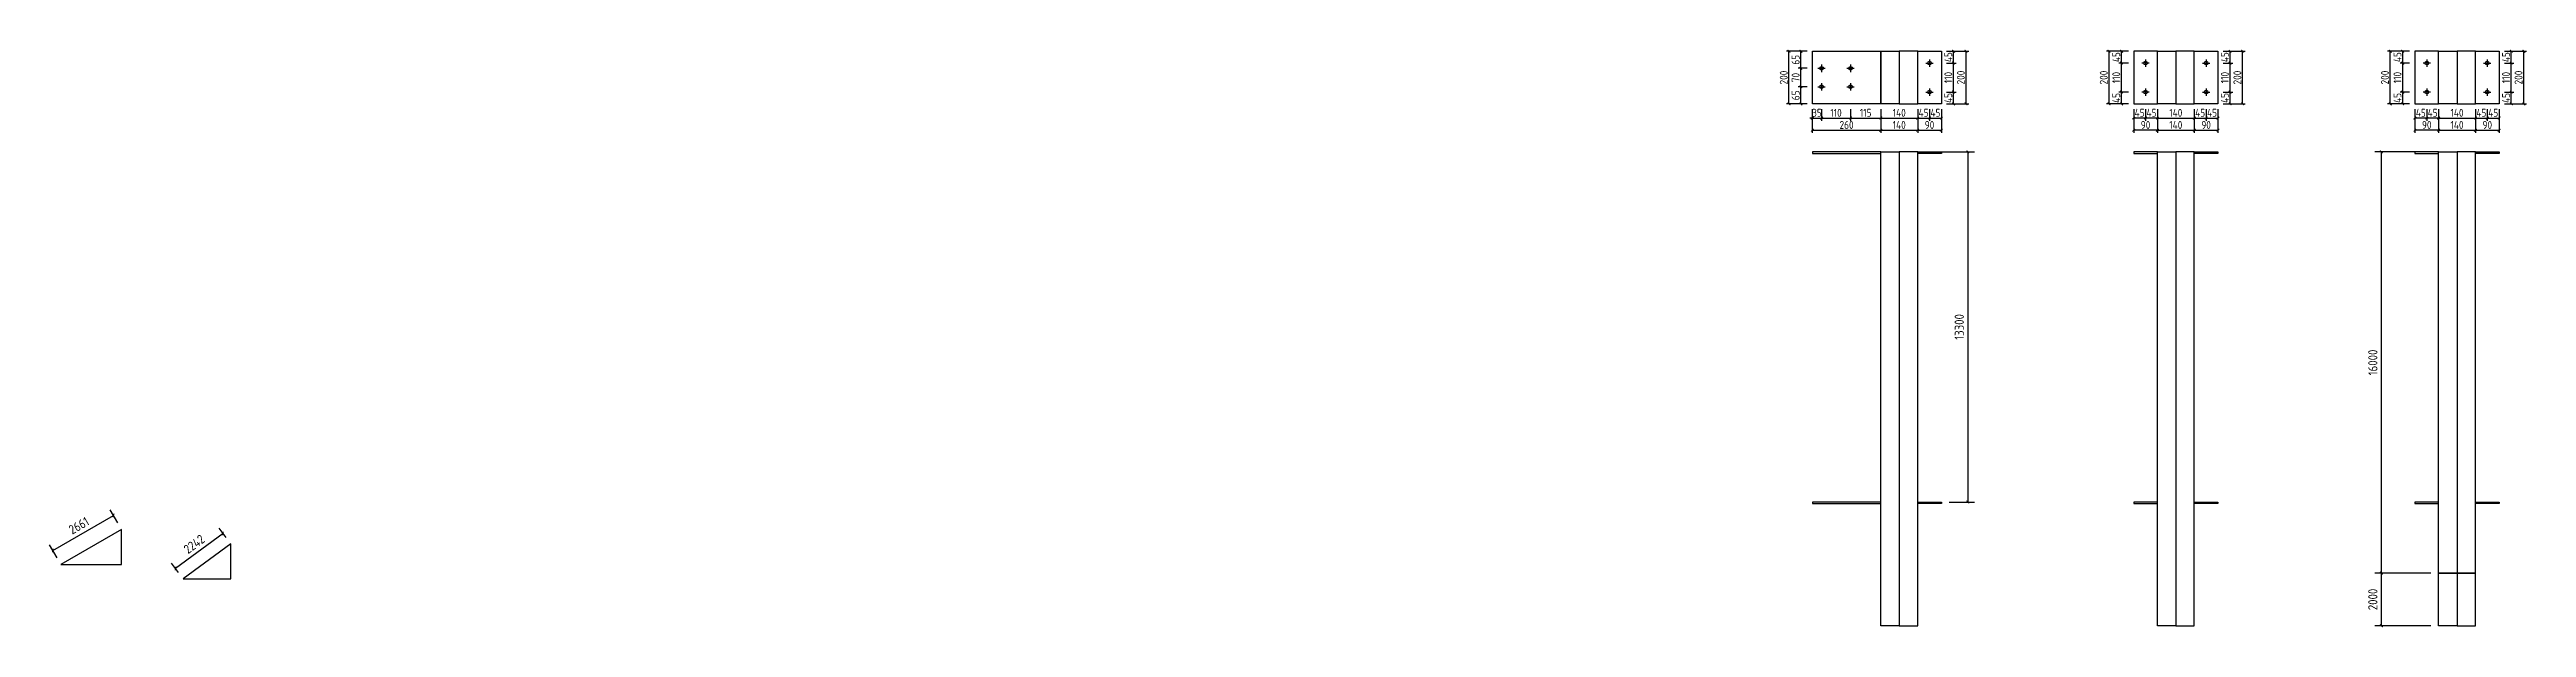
# Model space of a CAD drawing. Extents: x -196983 to 471790, y -783661 to 190401.
# Drawn here: x 14297 to 108354, y -65539 to -43590 of the extents above; entities that cross this region are included whole.
import ezdxf

# ---------------------------------------------------------------- set-up
doc = ezdxf.new("R2010")
doc.units = 0
doc.header["$LTSCALE"] = 1000
doc.header["$MEASUREMENT"] = 0
doc.layers.add('_TCH_MASK', color=7, linetype='Continuous')
doc.styles.get("Standard").update_dxf_attribs({"font": 'gbenor.shx', "bigfont": 'gbcbig.shx'})
doc.dimstyles.get("Standard").update_dxf_attribs({"dimscale": 100, "dimtxt": 3.5, "dimasz": 1, "dimexe": 2.5, "dimexo": 3, "dimgap": 1.5, "dimtad": 1, "dimdec": 0, "dimzin": 0, "dimdsep": 46, "dimtxsty": 'Standard', "dimblk": 'ARCHTICK', "dimcen": 0.09, "dimadec": 0, "dimazin": 0, "dimtfac": 1, "dimtdec": 0, "dimtix": 1, "dimtmove": 2, "dimatfit": 3, "dimfxl": 1, "dimtolj": 1, "dimtzin": 0, "dimarcsym": 0})

msp = doc.modelspace()

# ---------------------------------------------------------------- blocks, each defined once
blk = doc.blocks.new('_ArchTick')
at = {"color": 0, "linetype": 'ByBlock', "const_width": 0.4}
blk.add_lwpolyline([(-0.5, -0.5), (0.5, 0.5)], dxfattribs=at)
blk = doc.blocks.new('*D116')
at = {"layer": '_TCH_MASK', "color": 0, "lineweight": -2}
for p, q in [((81236, -45854), (81236, -46292)), ((81586, -45854), (81586, -46292)), ((81236, -46192), (81136, -46192)), ((81236, -46192), (81586, -46192)), ((81586, -46192), (81686, -46192))]:
    blk.add_line(p, q, dxfattribs=at)
at = {"layer": 'Defpoints', "color": 0}
for p in [(81236, -45654), (81586, -45654), (81586, -46192)]:
    blk.add_point(p, dxfattribs=at)
at = {"layer": '_TCH_MASK', "color": 0, "lineweight": -2, "xscale": 100, "yscale": 100, "zscale": 100}
blk.add_blockref('_ArchTick', (81236, -46192), dxfattribs=at)
at = {"layer": '_TCH_MASK', "color": 0, "lineweight": -2, "xscale": 100, "yscale": 100, "zscale": 100, "rotation": 180}
blk.add_blockref('_ArchTick', (81586, -46192), dxfattribs=at)
at = {"layer": '_TCH_MASK', "color": 0, "lineweight": 15, "insert": (81411, -45992), "char_height": 300, "attachment_point": 5}
blk.add_mtext('\\A1;35', dxfattribs=at)
blk = doc.blocks.new('*D117')
at = {"layer": '_TCH_MASK', "color": 0, "lineweight": -2}
for p, q in [((81586, -45854), (81586, -46292)), ((82686, -45854), (82686, -46292)), ((81586, -46192), (82686, -46192))]:
    blk.add_line(p, q, dxfattribs=at)
at = {"layer": 'Defpoints', "color": 0}
for p in [(81586, -45654), (82686, -45654), (82686, -46192)]:
    blk.add_point(p, dxfattribs=at)
at = {"layer": '_TCH_MASK', "color": 0, "lineweight": -2, "xscale": 100, "yscale": 100, "zscale": 100, "rotation": 180}
blk.add_blockref('_ArchTick', (81586, -46192), dxfattribs=at)
at = {"layer": '_TCH_MASK', "color": 0, "lineweight": -2, "xscale": 100, "yscale": 100, "zscale": 100}
blk.add_blockref('_ArchTick', (82686, -46192), dxfattribs=at)
at = {"layer": '_TCH_MASK', "color": 0, "lineweight": 15, "insert": (82136, -45992), "char_height": 300, "attachment_point": 5}
blk.add_mtext('\\A1;110', dxfattribs=at)
blk = doc.blocks.new('*D118')
at = {"layer": '_TCH_MASK', "color": 0, "lineweight": -2}
for p, q in [((82686, -45854), (82686, -46292)), ((83836, -45854), (83836, -46292)), ((82686, -46192), (83836, -46192))]:
    blk.add_line(p, q, dxfattribs=at)
at = {"layer": 'Defpoints', "color": 0}
for p in [(82686, -45654), (83836, -45654), (83836, -46192)]:
    blk.add_point(p, dxfattribs=at)
at = {"layer": '_TCH_MASK', "color": 0, "lineweight": -2, "xscale": 100, "yscale": 100, "zscale": 100, "rotation": 180}
blk.add_blockref('_ArchTick', (82686, -46192), dxfattribs=at)
at = {"layer": '_TCH_MASK', "color": 0, "lineweight": -2, "xscale": 100, "yscale": 100, "zscale": 100}
blk.add_blockref('_ArchTick', (83836, -46192), dxfattribs=at)
at = {"layer": '_TCH_MASK', "color": 0, "lineweight": 15, "insert": (83261, -45992), "char_height": 300, "attachment_point": 5}
blk.add_mtext('\\A1;115', dxfattribs=at)
blk = doc.blocks.new('*D119')
at = {"layer": '_TCH_MASK', "color": 0, "lineweight": -2}
for p, q in [((83836, -45854), (83836, -46292)), ((85236, -45854), (85236, -46292)), ((83836, -46192), (85236, -46192))]:
    blk.add_line(p, q, dxfattribs=at)
at = {"layer": 'Defpoints', "color": 0}
for p in [(83836, -45654), (85236, -45654), (85236, -46192)]:
    blk.add_point(p, dxfattribs=at)
at = {"layer": '_TCH_MASK', "color": 0, "lineweight": -2, "xscale": 100, "yscale": 100, "zscale": 100, "rotation": 180}
blk.add_blockref('_ArchTick', (83836, -46192), dxfattribs=at)
at = {"layer": '_TCH_MASK', "color": 0, "lineweight": -2, "xscale": 100, "yscale": 100, "zscale": 100}
blk.add_blockref('_ArchTick', (85236, -46192), dxfattribs=at)
at = {"layer": '_TCH_MASK', "color": 0, "lineweight": 15, "insert": (84536, -45992), "char_height": 300, "attachment_point": 5}
blk.add_mtext('\\A1;140', dxfattribs=at)
blk = doc.blocks.new('*D120')
at = {"layer": '_TCH_MASK', "color": 0, "lineweight": -2}
for p, q in [((85236, -45854), (85236, -46292)), ((85686, -45854), (85686, -46292)), ((85236, -46192), (85686, -46192))]:
    blk.add_line(p, q, dxfattribs=at)
at = {"layer": 'Defpoints', "color": 0}
for p in [(85236, -45654), (85686, -45654), (85686, -46192)]:
    blk.add_point(p, dxfattribs=at)
at = {"layer": '_TCH_MASK', "color": 0, "lineweight": -2, "xscale": 100, "yscale": 100, "zscale": 100, "rotation": 180}
blk.add_blockref('_ArchTick', (85236, -46192), dxfattribs=at)
at = {"layer": '_TCH_MASK', "color": 0, "lineweight": -2, "xscale": 100, "yscale": 100, "zscale": 100}
blk.add_blockref('_ArchTick', (85686, -46192), dxfattribs=at)
at = {"layer": '_TCH_MASK', "color": 0, "lineweight": 15, "insert": (85461, -45992), "char_height": 300, "attachment_point": 5}
blk.add_mtext('\\A1;45', dxfattribs=at)
blk = doc.blocks.new('*D121')
at = {"layer": '_TCH_MASK', "color": 0, "lineweight": -2}
for p, q in [((85686, -45854), (85686, -46292)), ((86136, -45854), (86136, -46292)), ((85686, -46192), (86136, -46192))]:
    blk.add_line(p, q, dxfattribs=at)
at = {"layer": 'Defpoints', "color": 0}
for p in [(85686, -45654), (86136, -45654), (86136, -46192)]:
    blk.add_point(p, dxfattribs=at)
at = {"layer": '_TCH_MASK', "color": 0, "lineweight": -2, "xscale": 100, "yscale": 100, "zscale": 100, "rotation": 180}
blk.add_blockref('_ArchTick', (85686, -46192), dxfattribs=at)
at = {"layer": '_TCH_MASK', "color": 0, "lineweight": -2, "xscale": 100, "yscale": 100, "zscale": 100}
blk.add_blockref('_ArchTick', (86136, -46192), dxfattribs=at)
at = {"layer": '_TCH_MASK', "color": 0, "lineweight": 15, "insert": (85911, -45992), "char_height": 300, "attachment_point": 5}
blk.add_mtext('\\A1;45', dxfattribs=at)
blk = doc.blocks.new('*D122')
at = {"layer": '_TCH_MASK', "color": 0, "lineweight": -2}
for p, q in [((81236, -45854), (81236, -46754)), ((83836, -45854), (83836, -46754)), ((81236, -46654), (83836, -46654))]:
    blk.add_line(p, q, dxfattribs=at)
at = {"layer": 'Defpoints', "color": 0}
for p in [(81236, -45654), (83836, -45654), (83836, -46654)]:
    blk.add_point(p, dxfattribs=at)
at = {"layer": '_TCH_MASK', "color": 0, "lineweight": -2, "xscale": 100, "yscale": 100, "zscale": 100, "rotation": 180}
blk.add_blockref('_ArchTick', (81236, -46654), dxfattribs=at)
at = {"layer": '_TCH_MASK', "color": 0, "lineweight": -2, "xscale": 100, "yscale": 100, "zscale": 100}
blk.add_blockref('_ArchTick', (83836, -46654), dxfattribs=at)
at = {"layer": '_TCH_MASK', "color": 0, "lineweight": 15, "insert": (82536, -46454), "char_height": 300, "attachment_point": 5}
blk.add_mtext('\\A1;260', dxfattribs=at)
blk = doc.blocks.new('*D123')
at = {"layer": '_TCH_MASK', "color": 0, "lineweight": -2}
for p, q in [((83836, -45854), (83836, -46754)), ((85236, -45854), (85236, -46754)), ((83836, -46654), (85236, -46654))]:
    blk.add_line(p, q, dxfattribs=at)
at = {"layer": 'Defpoints', "color": 0}
for p in [(83836, -45654), (85236, -45654), (85236, -46654)]:
    blk.add_point(p, dxfattribs=at)
at = {"layer": '_TCH_MASK', "color": 0, "lineweight": -2, "xscale": 100, "yscale": 100, "zscale": 100, "rotation": 180}
blk.add_blockref('_ArchTick', (83836, -46654), dxfattribs=at)
at = {"layer": '_TCH_MASK', "color": 0, "lineweight": -2, "xscale": 100, "yscale": 100, "zscale": 100}
blk.add_blockref('_ArchTick', (85236, -46654), dxfattribs=at)
at = {"layer": '_TCH_MASK', "color": 0, "lineweight": 15, "insert": (84536, -46454), "char_height": 300, "attachment_point": 5}
blk.add_mtext('\\A1;140', dxfattribs=at)
blk = doc.blocks.new('*D124')
at = {"layer": '_TCH_MASK', "color": 0, "lineweight": -2}
for p, q in [((85236, -45854), (85236, -46754)), ((86136, -45854), (86136, -46754)), ((85236, -46654), (86136, -46654))]:
    blk.add_line(p, q, dxfattribs=at)
at = {"layer": 'Defpoints', "color": 0}
for p in [(85236, -45654), (86136, -45654), (86136, -46654)]:
    blk.add_point(p, dxfattribs=at)
at = {"layer": '_TCH_MASK', "color": 0, "lineweight": -2, "xscale": 100, "yscale": 100, "zscale": 100, "rotation": 180}
blk.add_blockref('_ArchTick', (85236, -46654), dxfattribs=at)
at = {"layer": '_TCH_MASK', "color": 0, "lineweight": -2, "xscale": 100, "yscale": 100, "zscale": 100}
blk.add_blockref('_ArchTick', (86136, -46654), dxfattribs=at)
at = {"layer": '_TCH_MASK', "color": 0, "lineweight": 15, "insert": (85686, -46454), "char_height": 300, "attachment_point": 5}
blk.add_mtext('\\A1;90', dxfattribs=at)
blk = doc.blocks.new('*D125')
at = {"layer": '_TCH_MASK', "color": 0, "lineweight": -2}
for p, q in [((86336, -45204), (86698, -45204)), ((86336, -45654), (86698, -45654)), ((86598, -45654), (86598, -45204))]:
    blk.add_line(p, q, dxfattribs=at)
at = {"layer": 'Defpoints', "color": 0}
for p in [(86136, -45204), (86136, -45654), (86598, -45204)]:
    blk.add_point(p, dxfattribs=at)
at = {"layer": '_TCH_MASK', "color": 0, "lineweight": -2, "xscale": 100, "yscale": 100, "zscale": 100}
for p, rotation in [((86598, -45204), 90), ((86598, -45654), 270)]:
    blk.add_blockref('_ArchTick', p, dxfattribs=dict(at, rotation=rotation))
at = {"layer": '_TCH_MASK', "color": 0, "lineweight": 15, "insert": (86398, -45429), "char_height": 300, "attachment_point": 5, "rotation": 90}
blk.add_mtext('\\A1;45', dxfattribs=at)
blk = doc.blocks.new('*D126')
at = {"layer": '_TCH_MASK', "color": 0, "lineweight": -2}
for p, q in [((86336, -44104), (86698, -44104)), ((86598, -45204), (86598, -44104)), ((86336, -45204), (86698, -45204))]:
    blk.add_line(p, q, dxfattribs=at)
at = {"layer": 'Defpoints', "color": 0}
for p in [(86136, -44104), (86598, -44104), (86136, -45204)]:
    blk.add_point(p, dxfattribs=at)
at = {"layer": '_TCH_MASK', "color": 0, "lineweight": -2, "xscale": 100, "yscale": 100, "zscale": 100}
for p, rotation in [((86598, -44104), 90), ((86598, -45204), 270)]:
    blk.add_blockref('_ArchTick', p, dxfattribs=dict(at, rotation=rotation))
at = {"layer": '_TCH_MASK', "color": 0, "lineweight": 15, "insert": (86398, -44654), "char_height": 300, "attachment_point": 5, "rotation": 90}
blk.add_mtext('\\A1;110', dxfattribs=at)
blk = doc.blocks.new('*D127')
at = {"layer": '_TCH_MASK', "color": 0, "lineweight": -2}
for p, q in [((86336, -43654), (86698, -43654)), ((86336, -44104), (86698, -44104)), ((86598, -44104), (86598, -43654))]:
    blk.add_line(p, q, dxfattribs=at)
at = {"layer": 'Defpoints', "color": 0}
for p in [(86136, -43654), (86136, -44104), (86598, -43654)]:
    blk.add_point(p, dxfattribs=at)
at = {"layer": '_TCH_MASK', "color": 0, "lineweight": -2, "xscale": 100, "yscale": 100, "zscale": 100}
for p, rotation in [((86598, -43654), 90), ((86598, -44104), 270)]:
    blk.add_blockref('_ArchTick', p, dxfattribs=dict(at, rotation=rotation))
at = {"layer": '_TCH_MASK', "color": 0, "lineweight": 15, "insert": (86398, -43879), "char_height": 300, "attachment_point": 5, "rotation": 90}
blk.add_mtext('\\A1;45', dxfattribs=at)
blk = doc.blocks.new('*D128')
at = {"layer": '_TCH_MASK', "color": 0, "lineweight": -2}
for p, q in [((86336, -43654), (87174, -43654)), ((87074, -45654), (87074, -43654)), ((86336, -45654), (87174, -45654))]:
    blk.add_line(p, q, dxfattribs=at)
at = {"layer": 'Defpoints', "color": 0}
for p in [(86136, -43654), (87074, -43654), (86136, -45654)]:
    blk.add_point(p, dxfattribs=at)
at = {"layer": '_TCH_MASK', "color": 0, "lineweight": -2, "xscale": 100, "yscale": 100, "zscale": 100}
for p, rotation in [((87074, -43654), 90), ((87074, -45654), 270)]:
    blk.add_blockref('_ArchTick', p, dxfattribs=dict(at, rotation=rotation))
at = {"layer": '_TCH_MASK', "color": 0, "lineweight": 15, "insert": (86874, -44654), "char_height": 300, "attachment_point": 5, "rotation": 90}
blk.add_mtext('\\A1;200', dxfattribs=at)
blk = doc.blocks.new('*D129')
at = {"layer": '_TCH_MASK', "color": 0, "lineweight": -2}
for p, q in [((81036, -45004), (80702, -45004)), ((80802, -45654), (80802, -45004)), ((81036, -45654), (80702, -45654))]:
    blk.add_line(p, q, dxfattribs=at)
at = {"layer": 'Defpoints', "color": 0}
for p in [(80802, -45004), (81236, -45004), (81236, -45654)]:
    blk.add_point(p, dxfattribs=at)
at = {"layer": '_TCH_MASK', "color": 0, "lineweight": -2, "xscale": 100, "yscale": 100, "zscale": 100}
for p, rotation in [((80802, -45004), 90), ((80802, -45654), 270)]:
    blk.add_blockref('_ArchTick', p, dxfattribs=dict(at, rotation=rotation))
at = {"layer": '_TCH_MASK', "color": 0, "lineweight": 15, "insert": (80602, -45329), "char_height": 300, "attachment_point": 5, "rotation": 90}
blk.add_mtext('\\A1;65', dxfattribs=at)
blk = doc.blocks.new('*D130')
at = {"layer": '_TCH_MASK', "color": 0, "lineweight": -2}
for p, q in [((81036, -44304), (80702, -44304)), ((81036, -45004), (80702, -45004)), ((80802, -45004), (80802, -44304))]:
    blk.add_line(p, q, dxfattribs=at)
at = {"layer": 'Defpoints', "color": 0}
for p in [(80802, -44304), (81236, -44304), (81236, -45004)]:
    blk.add_point(p, dxfattribs=at)
at = {"layer": '_TCH_MASK', "color": 0, "lineweight": -2, "xscale": 100, "yscale": 100, "zscale": 100}
for p, rotation in [((80802, -44304), 90), ((80802, -45004), 270)]:
    blk.add_blockref('_ArchTick', p, dxfattribs=dict(at, rotation=rotation))
at = {"layer": '_TCH_MASK', "color": 0, "lineweight": 15, "insert": (80602, -44654), "char_height": 300, "attachment_point": 5, "rotation": 90}
blk.add_mtext('\\A1;70', dxfattribs=at)
blk = doc.blocks.new('*D131')
at = {"layer": '_TCH_MASK', "color": 0, "lineweight": -2}
for p, q in [((81036, -43654), (80702, -43654)), ((80802, -44304), (80802, -43654)), ((81036, -44304), (80702, -44304))]:
    blk.add_line(p, q, dxfattribs=at)
at = {"layer": 'Defpoints', "color": 0}
for p in [(80802, -43654), (81236, -43654), (81236, -44304)]:
    blk.add_point(p, dxfattribs=at)
at = {"layer": '_TCH_MASK', "color": 0, "lineweight": -2, "xscale": 100, "yscale": 100, "zscale": 100}
for p, rotation in [((80802, -43654), 90), ((80802, -44304), 270)]:
    blk.add_blockref('_ArchTick', p, dxfattribs=dict(at, rotation=rotation))
at = {"layer": '_TCH_MASK', "color": 0, "lineweight": 15, "insert": (80602, -43979), "char_height": 300, "attachment_point": 5, "rotation": 90}
blk.add_mtext('\\A1;65', dxfattribs=at)
blk = doc.blocks.new('*D132')
at = {"layer": '_TCH_MASK', "color": 0, "lineweight": -2}
for p, q in [((81036, -43654), (80250, -43654)), ((80350, -45654), (80350, -43654)), ((81036, -45654), (80250, -45654))]:
    blk.add_line(p, q, dxfattribs=at)
at = {"layer": 'Defpoints', "color": 0}
for p in [(80350, -43654), (81236, -43654), (81236, -45654)]:
    blk.add_point(p, dxfattribs=at)
at = {"layer": '_TCH_MASK', "color": 0, "lineweight": -2, "xscale": 100, "yscale": 100, "zscale": 100}
for p, rotation in [((80350, -43654), 90), ((80350, -45654), 270)]:
    blk.add_blockref('_ArchTick', p, dxfattribs=dict(at, rotation=rotation))
at = {"layer": '_TCH_MASK', "color": 0, "lineweight": 15, "insert": (80150, -44654), "char_height": 300, "attachment_point": 5, "rotation": 90}
blk.add_mtext('\\A1;200', dxfattribs=at)
blk = doc.blocks.new('*D150')
at = {"layer": '_TCH_MASK', "color": 0, "lineweight": -2}
for p, q in [((94339, -45854), (94339, -46292)), ((95739, -45854), (95739, -46292)), ((94339, -46192), (95739, -46192))]:
    blk.add_line(p, q, dxfattribs=at)
at = {"layer": 'Defpoints', "color": 0}
for p in [(94339, -45654), (95739, -45654), (95739, -46192)]:
    blk.add_point(p, dxfattribs=at)
at = {"layer": '_TCH_MASK', "color": 0, "lineweight": -2, "xscale": 100, "yscale": 100, "zscale": 100, "rotation": 180}
blk.add_blockref('_ArchTick', (94339, -46192), dxfattribs=at)
at = {"layer": '_TCH_MASK', "color": 0, "lineweight": -2, "xscale": 100, "yscale": 100, "zscale": 100}
blk.add_blockref('_ArchTick', (95739, -46192), dxfattribs=at)
at = {"layer": '_TCH_MASK', "color": 0, "lineweight": 15, "insert": (95039, -45992), "char_height": 300, "attachment_point": 5}
blk.add_mtext('\\A1;140', dxfattribs=at)
blk = doc.blocks.new('*D151')
at = {"layer": '_TCH_MASK', "color": 0, "lineweight": -2}
for p, q in [((95739, -45854), (95739, -46292)), ((96189, -45854), (96189, -46292)), ((95739, -46192), (96189, -46192))]:
    blk.add_line(p, q, dxfattribs=at)
at = {"layer": 'Defpoints', "color": 0}
for p in [(95739, -45654), (96189, -45654), (96189, -46192)]:
    blk.add_point(p, dxfattribs=at)
at = {"layer": '_TCH_MASK', "color": 0, "lineweight": -2, "xscale": 100, "yscale": 100, "zscale": 100, "rotation": 180}
blk.add_blockref('_ArchTick', (95739, -46192), dxfattribs=at)
at = {"layer": '_TCH_MASK', "color": 0, "lineweight": -2, "xscale": 100, "yscale": 100, "zscale": 100}
blk.add_blockref('_ArchTick', (96189, -46192), dxfattribs=at)
at = {"layer": '_TCH_MASK', "color": 0, "lineweight": 15, "insert": (95964, -45992), "char_height": 300, "attachment_point": 5}
blk.add_mtext('\\A1;45', dxfattribs=at)
blk = doc.blocks.new('*D152')
at = {"layer": '_TCH_MASK', "color": 0, "lineweight": -2}
for p, q in [((96189, -45854), (96189, -46292)), ((96639, -45854), (96639, -46292)), ((96189, -46192), (96639, -46192))]:
    blk.add_line(p, q, dxfattribs=at)
at = {"layer": 'Defpoints', "color": 0}
for p in [(96189, -45654), (96639, -45654), (96639, -46192)]:
    blk.add_point(p, dxfattribs=at)
at = {"layer": '_TCH_MASK', "color": 0, "lineweight": -2, "xscale": 100, "yscale": 100, "zscale": 100, "rotation": 180}
blk.add_blockref('_ArchTick', (96189, -46192), dxfattribs=at)
at = {"layer": '_TCH_MASK', "color": 0, "lineweight": -2, "xscale": 100, "yscale": 100, "zscale": 100}
blk.add_blockref('_ArchTick', (96639, -46192), dxfattribs=at)
at = {"layer": '_TCH_MASK', "color": 0, "lineweight": 15, "insert": (96414, -45992), "char_height": 300, "attachment_point": 5}
blk.add_mtext('\\A1;45', dxfattribs=at)
blk = doc.blocks.new('*D146')
at = {"layer": '_TCH_MASK', "color": 0, "lineweight": -2}
for p, q in [((94339, -45854), (94339, -46754)), ((95739, -45854), (95739, -46754)), ((94339, -46654), (95739, -46654))]:
    blk.add_line(p, q, dxfattribs=at)
at = {"layer": 'Defpoints', "color": 0}
for p in [(94339, -45654), (95739, -45654), (95739, -46654)]:
    blk.add_point(p, dxfattribs=at)
at = {"layer": '_TCH_MASK', "color": 0, "lineweight": -2, "xscale": 100, "yscale": 100, "zscale": 100, "rotation": 180}
blk.add_blockref('_ArchTick', (94339, -46654), dxfattribs=at)
at = {"layer": '_TCH_MASK', "color": 0, "lineweight": -2, "xscale": 100, "yscale": 100, "zscale": 100}
blk.add_blockref('_ArchTick', (95739, -46654), dxfattribs=at)
at = {"layer": '_TCH_MASK', "color": 0, "lineweight": 15, "insert": (95039, -46454), "char_height": 300, "attachment_point": 5}
blk.add_mtext('\\A1;140', dxfattribs=at)
blk = doc.blocks.new('*D147')
at = {"layer": '_TCH_MASK', "color": 0, "lineweight": -2}
for p, q in [((95739, -45854), (95739, -46754)), ((96639, -45854), (96639, -46754)), ((95739, -46654), (96639, -46654))]:
    blk.add_line(p, q, dxfattribs=at)
at = {"layer": 'Defpoints', "color": 0}
for p in [(95739, -45654), (96639, -45654), (96639, -46654)]:
    blk.add_point(p, dxfattribs=at)
at = {"layer": '_TCH_MASK', "color": 0, "lineweight": -2, "xscale": 100, "yscale": 100, "zscale": 100, "rotation": 180}
blk.add_blockref('_ArchTick', (95739, -46654), dxfattribs=at)
at = {"layer": '_TCH_MASK', "color": 0, "lineweight": -2, "xscale": 100, "yscale": 100, "zscale": 100}
blk.add_blockref('_ArchTick', (96639, -46654), dxfattribs=at)
at = {"layer": '_TCH_MASK', "color": 0, "lineweight": 15, "insert": (96189, -46454), "char_height": 300, "attachment_point": 5}
blk.add_mtext('\\A1;90', dxfattribs=at)
blk = doc.blocks.new('*D148')
at = {"layer": '_TCH_MASK', "color": 0, "lineweight": -2}
for p, q in [((96839, -45204), (97200, -45204)), ((96839, -45654), (97200, -45654)), ((97100, -45654), (97100, -45204))]:
    blk.add_line(p, q, dxfattribs=at)
at = {"layer": 'Defpoints', "color": 0}
for p in [(96639, -45204), (96639, -45654), (97100, -45204)]:
    blk.add_point(p, dxfattribs=at)
at = {"layer": '_TCH_MASK', "color": 0, "lineweight": -2, "xscale": 100, "yscale": 100, "zscale": 100}
for p, rotation in [((97100, -45204), 90), ((97100, -45654), 270)]:
    blk.add_blockref('_ArchTick', p, dxfattribs=dict(at, rotation=rotation))
at = {"layer": '_TCH_MASK', "color": 0, "lineweight": 15, "insert": (96900, -45429), "char_height": 300, "attachment_point": 5, "rotation": 90}
blk.add_mtext('\\A1;45', dxfattribs=at)
blk = doc.blocks.new('*D149')
at = {"layer": '_TCH_MASK', "color": 0, "lineweight": -2}
for p, q in [((96839, -44104), (97200, -44104)), ((97100, -45204), (97100, -44104)), ((96839, -45204), (97200, -45204))]:
    blk.add_line(p, q, dxfattribs=at)
at = {"layer": 'Defpoints', "color": 0}
for p in [(96639, -44104), (97100, -44104), (96639, -45204)]:
    blk.add_point(p, dxfattribs=at)
at = {"layer": '_TCH_MASK', "color": 0, "lineweight": -2, "xscale": 100, "yscale": 100, "zscale": 100}
for p, rotation in [((97100, -44104), 90), ((97100, -45204), 270)]:
    blk.add_blockref('_ArchTick', p, dxfattribs=dict(at, rotation=rotation))
at = {"layer": '_TCH_MASK', "color": 0, "lineweight": 15, "insert": (96900, -44654), "char_height": 300, "attachment_point": 5, "rotation": 90}
blk.add_mtext('\\A1;110', dxfattribs=at)
blk = doc.blocks.new('*D153')
at = {"layer": '_TCH_MASK', "color": 0, "lineweight": -2}
for p, q in [((96839, -43654), (97200, -43654)), ((96839, -44104), (97200, -44104)), ((97100, -44104), (97100, -43654))]:
    blk.add_line(p, q, dxfattribs=at)
at = {"layer": 'Defpoints', "color": 0}
for p in [(96639, -43654), (96639, -44104), (97100, -43654)]:
    blk.add_point(p, dxfattribs=at)
at = {"layer": '_TCH_MASK', "color": 0, "lineweight": -2, "xscale": 100, "yscale": 100, "zscale": 100}
for p, rotation in [((97100, -43654), 90), ((97100, -44104), 270)]:
    blk.add_blockref('_ArchTick', p, dxfattribs=dict(at, rotation=rotation))
at = {"layer": '_TCH_MASK', "color": 0, "lineweight": 15, "insert": (96900, -43879), "char_height": 300, "attachment_point": 5, "rotation": 90}
blk.add_mtext('\\A1;45', dxfattribs=at)
blk = doc.blocks.new('*D154')
at = {"layer": '_TCH_MASK', "color": 0, "lineweight": -2}
for p, q in [((96839, -43654), (97676, -43654)), ((97576, -45654), (97576, -43654)), ((96839, -45654), (97676, -45654))]:
    blk.add_line(p, q, dxfattribs=at)
at = {"layer": 'Defpoints', "color": 0}
for p in [(96639, -43654), (97576, -43654), (96639, -45654)]:
    blk.add_point(p, dxfattribs=at)
at = {"layer": '_TCH_MASK', "color": 0, "lineweight": -2, "xscale": 100, "yscale": 100, "zscale": 100}
for p, rotation in [((97576, -43654), 90), ((97576, -45654), 270)]:
    blk.add_blockref('_ArchTick', p, dxfattribs=dict(at, rotation=rotation))
at = {"layer": '_TCH_MASK', "color": 0, "lineweight": 15, "insert": (97376, -44654), "char_height": 300, "attachment_point": 5, "rotation": 90}
blk.add_mtext('\\A1;200', dxfattribs=at)
blk = doc.blocks.new('*D158')
at = {"layer": '_TCH_MASK', "color": 0, "lineweight": -2}
for p, q in [((93889, -45854), (93889, -46292)), ((94339, -45854), (94339, -46292)), ((94339, -46192), (93889, -46192))]:
    blk.add_line(p, q, dxfattribs=at)
at = {"layer": 'Defpoints', "color": 0}
for p in [(93889, -45654), (94339, -45654), (93889, -46192)]:
    blk.add_point(p, dxfattribs=at)
at = {"layer": '_TCH_MASK', "color": 0, "lineweight": -2, "xscale": 100, "yscale": 100, "zscale": 100, "rotation": 180}
blk.add_blockref('_ArchTick', (93889, -46192), dxfattribs=at)
at = {"layer": '_TCH_MASK', "color": 0, "lineweight": -2, "xscale": 100, "yscale": 100, "zscale": 100}
blk.add_blockref('_ArchTick', (94339, -46192), dxfattribs=at)
at = {"layer": '_TCH_MASK', "color": 0, "lineweight": 15, "insert": (94114, -45992), "char_height": 300, "attachment_point": 5}
blk.add_mtext('\\A1;45', dxfattribs=at)
blk = doc.blocks.new('*D159')
at = {"layer": '_TCH_MASK', "color": 0, "lineweight": -2}
for p, q in [((93439, -45854), (93439, -46292)), ((93889, -45854), (93889, -46292)), ((93889, -46192), (93439, -46192))]:
    blk.add_line(p, q, dxfattribs=at)
at = {"layer": 'Defpoints', "color": 0}
for p in [(93439, -45654), (93889, -45654), (93439, -46192)]:
    blk.add_point(p, dxfattribs=at)
at = {"layer": '_TCH_MASK', "color": 0, "lineweight": -2, "xscale": 100, "yscale": 100, "zscale": 100, "rotation": 180}
blk.add_blockref('_ArchTick', (93439, -46192), dxfattribs=at)
at = {"layer": '_TCH_MASK', "color": 0, "lineweight": -2, "xscale": 100, "yscale": 100, "zscale": 100}
blk.add_blockref('_ArchTick', (93889, -46192), dxfattribs=at)
at = {"layer": '_TCH_MASK', "color": 0, "lineweight": 15, "insert": (93664, -45992), "char_height": 300, "attachment_point": 5}
blk.add_mtext('\\A1;45', dxfattribs=at)
blk = doc.blocks.new('*D155')
at = {"layer": '_TCH_MASK', "color": 0, "lineweight": -2}
for p, q in [((93439, -45854), (93439, -46754)), ((94339, -45854), (94339, -46754)), ((94339, -46654), (93439, -46654))]:
    blk.add_line(p, q, dxfattribs=at)
at = {"layer": 'Defpoints', "color": 0}
for p in [(93439, -45654), (94339, -45654), (93439, -46654)]:
    blk.add_point(p, dxfattribs=at)
at = {"layer": '_TCH_MASK', "color": 0, "lineweight": -2, "xscale": 100, "yscale": 100, "zscale": 100, "rotation": 180}
blk.add_blockref('_ArchTick', (93439, -46654), dxfattribs=at)
at = {"layer": '_TCH_MASK', "color": 0, "lineweight": -2, "xscale": 100, "yscale": 100, "zscale": 100}
blk.add_blockref('_ArchTick', (94339, -46654), dxfattribs=at)
at = {"layer": '_TCH_MASK', "color": 0, "lineweight": 15, "insert": (93889, -46454), "char_height": 300, "attachment_point": 5}
blk.add_mtext('\\A1;90', dxfattribs=at)
blk = doc.blocks.new('*D156')
at = {"layer": '_TCH_MASK', "color": 0, "lineweight": -2}
for p, q in [((93239, -45204), (92877, -45204)), ((93239, -45654), (92877, -45654)), ((92977, -45654), (92977, -45204))]:
    blk.add_line(p, q, dxfattribs=at)
at = {"layer": 'Defpoints', "color": 0}
for p in [(92977, -45204), (93439, -45204), (93439, -45654)]:
    blk.add_point(p, dxfattribs=at)
at = {"layer": '_TCH_MASK', "color": 0, "lineweight": -2, "xscale": 100, "yscale": 100, "zscale": 100}
for p, rotation in [((92977, -45204), 90), ((92977, -45654), 270)]:
    blk.add_blockref('_ArchTick', p, dxfattribs=dict(at, rotation=rotation))
at = {"layer": '_TCH_MASK', "color": 0, "lineweight": 15, "insert": (92777, -45429), "char_height": 300, "attachment_point": 5, "rotation": 90}
blk.add_mtext('\\A1;45', dxfattribs=at)
blk = doc.blocks.new('*D157')
at = {"layer": '_TCH_MASK', "color": 0, "lineweight": -2}
for p, q in [((93239, -44104), (92877, -44104)), ((92977, -45204), (92977, -44104)), ((93239, -45204), (92877, -45204))]:
    blk.add_line(p, q, dxfattribs=at)
at = {"layer": 'Defpoints', "color": 0}
for p in [(92977, -44104), (93439, -44104), (93439, -45204)]:
    blk.add_point(p, dxfattribs=at)
at = {"layer": '_TCH_MASK', "color": 0, "lineweight": -2, "xscale": 100, "yscale": 100, "zscale": 100}
for p, rotation in [((92977, -44104), 90), ((92977, -45204), 270)]:
    blk.add_blockref('_ArchTick', p, dxfattribs=dict(at, rotation=rotation))
at = {"layer": '_TCH_MASK', "color": 0, "lineweight": 15, "insert": (92777, -44654), "char_height": 300, "attachment_point": 5, "rotation": 90}
blk.add_mtext('\\A1;110', dxfattribs=at)
blk = doc.blocks.new('*D160')
at = {"layer": '_TCH_MASK', "color": 0, "lineweight": -2}
for p, q in [((93239, -43654), (92877, -43654)), ((93239, -44104), (92877, -44104)), ((92977, -44104), (92977, -43654))]:
    blk.add_line(p, q, dxfattribs=at)
at = {"layer": 'Defpoints', "color": 0}
for p in [(92977, -43654), (93439, -43654), (93439, -44104)]:
    blk.add_point(p, dxfattribs=at)
at = {"layer": '_TCH_MASK', "color": 0, "lineweight": -2, "xscale": 100, "yscale": 100, "zscale": 100}
for p, rotation in [((92977, -43654), 90), ((92977, -44104), 270)]:
    blk.add_blockref('_ArchTick', p, dxfattribs=dict(at, rotation=rotation))
at = {"layer": '_TCH_MASK', "color": 0, "lineweight": 15, "insert": (92777, -43879), "char_height": 300, "attachment_point": 5, "rotation": 90}
blk.add_mtext('\\A1;45', dxfattribs=at)
blk = doc.blocks.new('*D161')
at = {"layer": '_TCH_MASK', "color": 0, "lineweight": -2}
for p, q in [((93239, -43654), (92402, -43654)), ((92502, -45654), (92502, -43654)), ((93239, -45654), (92402, -45654))]:
    blk.add_line(p, q, dxfattribs=at)
at = {"layer": 'Defpoints', "color": 0}
for p in [(92502, -43654), (93439, -43654), (93439, -45654)]:
    blk.add_point(p, dxfattribs=at)
at = {"layer": '_TCH_MASK', "color": 0, "lineweight": -2, "xscale": 100, "yscale": 100, "zscale": 100}
for p, rotation in [((92502, -43654), 90), ((92502, -45654), 270)]:
    blk.add_blockref('_ArchTick', p, dxfattribs=dict(at, rotation=rotation))
at = {"layer": '_TCH_MASK', "color": 0, "lineweight": 15, "insert": (92302, -44654), "char_height": 300, "attachment_point": 5, "rotation": 90}
blk.add_mtext('\\A1;200', dxfattribs=at)
blk = doc.blocks.new('*D369')
at = {"layer": '_TCH_MASK', "color": 0, "lineweight": -2}
for p, q in [((105017, -45854), (105017, -46292)), ((106417, -45854), (106417, -46292)), ((105017, -46192), (106417, -46192))]:
    blk.add_line(p, q, dxfattribs=at)
at = {"layer": 'Defpoints', "color": 0}
for p in [(105017, -45654), (106417, -45654), (106417, -46192)]:
    blk.add_point(p, dxfattribs=at)
at = {"layer": '_TCH_MASK', "color": 0, "lineweight": -2, "xscale": 100, "yscale": 100, "zscale": 100, "rotation": 180}
blk.add_blockref('_ArchTick', (105017, -46192), dxfattribs=at)
at = {"layer": '_TCH_MASK', "color": 0, "lineweight": -2, "xscale": 100, "yscale": 100, "zscale": 100}
blk.add_blockref('_ArchTick', (106417, -46192), dxfattribs=at)
at = {"layer": '_TCH_MASK', "color": 0, "lineweight": 15, "insert": (105717, -45992), "char_height": 300, "attachment_point": 5}
blk.add_mtext('\\A1;140', dxfattribs=at)
blk = doc.blocks.new('*D370')
at = {"layer": '_TCH_MASK', "color": 0, "lineweight": -2}
for p, q in [((106417, -45854), (106417, -46292)), ((106867, -45854), (106867, -46292)), ((106417, -46192), (106867, -46192))]:
    blk.add_line(p, q, dxfattribs=at)
at = {"layer": 'Defpoints', "color": 0}
for p in [(106417, -45654), (106867, -45654), (106867, -46192)]:
    blk.add_point(p, dxfattribs=at)
at = {"layer": '_TCH_MASK', "color": 0, "lineweight": -2, "xscale": 100, "yscale": 100, "zscale": 100, "rotation": 180}
blk.add_blockref('_ArchTick', (106417, -46192), dxfattribs=at)
at = {"layer": '_TCH_MASK', "color": 0, "lineweight": -2, "xscale": 100, "yscale": 100, "zscale": 100}
blk.add_blockref('_ArchTick', (106867, -46192), dxfattribs=at)
at = {"layer": '_TCH_MASK', "color": 0, "lineweight": 15, "insert": (106642, -45992), "char_height": 300, "attachment_point": 5}
blk.add_mtext('\\A1;45', dxfattribs=at)
blk = doc.blocks.new('*D371')
at = {"layer": '_TCH_MASK', "color": 0, "lineweight": -2}
for p, q in [((106867, -45854), (106867, -46292)), ((107317, -45854), (107317, -46292)), ((106867, -46192), (107317, -46192))]:
    blk.add_line(p, q, dxfattribs=at)
at = {"layer": 'Defpoints', "color": 0}
for p in [(106867, -45654), (107317, -45654), (107317, -46192)]:
    blk.add_point(p, dxfattribs=at)
at = {"layer": '_TCH_MASK', "color": 0, "lineweight": -2, "xscale": 100, "yscale": 100, "zscale": 100, "rotation": 180}
blk.add_blockref('_ArchTick', (106867, -46192), dxfattribs=at)
at = {"layer": '_TCH_MASK', "color": 0, "lineweight": -2, "xscale": 100, "yscale": 100, "zscale": 100}
blk.add_blockref('_ArchTick', (107317, -46192), dxfattribs=at)
at = {"layer": '_TCH_MASK', "color": 0, "lineweight": 15, "insert": (107092, -45992), "char_height": 300, "attachment_point": 5}
blk.add_mtext('\\A1;45', dxfattribs=at)
blk = doc.blocks.new('*D362')
at = {"layer": '_TCH_MASK', "color": 0, "lineweight": -2}
for p, q in [((105017, -45854), (105017, -46754)), ((106417, -45854), (106417, -46754)), ((105017, -46654), (106417, -46654))]:
    blk.add_line(p, q, dxfattribs=at)
at = {"layer": 'Defpoints', "color": 0}
for p in [(105017, -45654), (106417, -45654), (106417, -46654)]:
    blk.add_point(p, dxfattribs=at)
at = {"layer": '_TCH_MASK', "color": 0, "lineweight": -2, "xscale": 100, "yscale": 100, "zscale": 100, "rotation": 180}
blk.add_blockref('_ArchTick', (105017, -46654), dxfattribs=at)
at = {"layer": '_TCH_MASK', "color": 0, "lineweight": -2, "xscale": 100, "yscale": 100, "zscale": 100}
blk.add_blockref('_ArchTick', (106417, -46654), dxfattribs=at)
at = {"layer": '_TCH_MASK', "color": 0, "lineweight": 15, "insert": (105717, -46454), "char_height": 300, "attachment_point": 5}
blk.add_mtext('\\A1;140', dxfattribs=at)
blk = doc.blocks.new('*D363')
at = {"layer": '_TCH_MASK', "color": 0, "lineweight": -2}
for p, q in [((106417, -45854), (106417, -46754)), ((107317, -45854), (107317, -46754)), ((106417, -46654), (107317, -46654))]:
    blk.add_line(p, q, dxfattribs=at)
at = {"layer": 'Defpoints', "color": 0}
for p in [(106417, -45654), (107317, -45654), (107317, -46654)]:
    blk.add_point(p, dxfattribs=at)
at = {"layer": '_TCH_MASK', "color": 0, "lineweight": -2, "xscale": 100, "yscale": 100, "zscale": 100, "rotation": 180}
blk.add_blockref('_ArchTick', (106417, -46654), dxfattribs=at)
at = {"layer": '_TCH_MASK', "color": 0, "lineweight": -2, "xscale": 100, "yscale": 100, "zscale": 100}
blk.add_blockref('_ArchTick', (107317, -46654), dxfattribs=at)
at = {"layer": '_TCH_MASK', "color": 0, "lineweight": 15, "insert": (106867, -46454), "char_height": 300, "attachment_point": 5}
blk.add_mtext('\\A1;90', dxfattribs=at)
blk = doc.blocks.new('*D364')
at = {"layer": '_TCH_MASK', "color": 0, "lineweight": -2}
for p, q in [((107517, -45204), (107878, -45204)), ((107517, -45654), (107878, -45654)), ((107778, -45654), (107778, -45204))]:
    blk.add_line(p, q, dxfattribs=at)
at = {"layer": 'Defpoints', "color": 0}
for p in [(107317, -45204), (107317, -45654), (107778, -45204)]:
    blk.add_point(p, dxfattribs=at)
at = {"layer": '_TCH_MASK', "color": 0, "lineweight": -2, "xscale": 100, "yscale": 100, "zscale": 100}
for p, rotation in [((107778, -45204), 90), ((107778, -45654), 270)]:
    blk.add_blockref('_ArchTick', p, dxfattribs=dict(at, rotation=rotation))
at = {"layer": '_TCH_MASK', "color": 0, "lineweight": 15, "insert": (107578, -45429), "char_height": 300, "attachment_point": 5, "rotation": 90}
blk.add_mtext('\\A1;45', dxfattribs=at)
blk = doc.blocks.new('*D365')
at = {"layer": '_TCH_MASK', "color": 0, "lineweight": -2}
for p, q in [((107517, -44104), (107878, -44104)), ((107778, -45204), (107778, -44104)), ((107517, -45204), (107878, -45204))]:
    blk.add_line(p, q, dxfattribs=at)
at = {"layer": 'Defpoints', "color": 0}
for p in [(107317, -44104), (107778, -44104), (107317, -45204)]:
    blk.add_point(p, dxfattribs=at)
at = {"layer": '_TCH_MASK', "color": 0, "lineweight": -2, "xscale": 100, "yscale": 100, "zscale": 100}
for p, rotation in [((107778, -44104), 90), ((107778, -45204), 270)]:
    blk.add_blockref('_ArchTick', p, dxfattribs=dict(at, rotation=rotation))
at = {"layer": '_TCH_MASK', "color": 0, "lineweight": 15, "insert": (107578, -44654), "char_height": 300, "attachment_point": 5, "rotation": 90}
blk.add_mtext('\\A1;110', dxfattribs=at)
blk = doc.blocks.new('*D372')
at = {"layer": '_TCH_MASK', "color": 0, "lineweight": -2}
for p, q in [((107517, -43654), (107878, -43654)), ((107517, -44104), (107878, -44104)), ((107778, -44104), (107778, -43654))]:
    blk.add_line(p, q, dxfattribs=at)
at = {"layer": 'Defpoints', "color": 0}
for p in [(107317, -43654), (107317, -44104), (107778, -43654)]:
    blk.add_point(p, dxfattribs=at)
at = {"layer": '_TCH_MASK', "color": 0, "lineweight": -2, "xscale": 100, "yscale": 100, "zscale": 100}
for p, rotation in [((107778, -43654), 90), ((107778, -44104), 270)]:
    blk.add_blockref('_ArchTick', p, dxfattribs=dict(at, rotation=rotation))
at = {"layer": '_TCH_MASK', "color": 0, "lineweight": 15, "insert": (107578, -43879), "char_height": 300, "attachment_point": 5, "rotation": 90}
blk.add_mtext('\\A1;45', dxfattribs=at)
blk = doc.blocks.new('*D373')
at = {"layer": '_TCH_MASK', "color": 0, "lineweight": -2}
for p, q in [((107517, -43654), (108354, -43654)), ((108254, -45654), (108254, -43654)), ((107517, -45654), (108354, -45654))]:
    blk.add_line(p, q, dxfattribs=at)
at = {"layer": 'Defpoints', "color": 0}
for p in [(107317, -43654), (108254, -43654), (107317, -45654)]:
    blk.add_point(p, dxfattribs=at)
at = {"layer": '_TCH_MASK', "color": 0, "lineweight": -2, "xscale": 100, "yscale": 100, "zscale": 100}
for p, rotation in [((108254, -43654), 90), ((108254, -45654), 270)]:
    blk.add_blockref('_ArchTick', p, dxfattribs=dict(at, rotation=rotation))
at = {"layer": '_TCH_MASK', "color": 0, "lineweight": 15, "insert": (108054, -44654), "char_height": 300, "attachment_point": 5, "rotation": 90}
blk.add_mtext('\\A1;200', dxfattribs=at)
blk = doc.blocks.new('*D374')
at = {"layer": '_TCH_MASK', "color": 0, "lineweight": -2}
for p, q in [((104567, -45854), (104567, -46292)), ((105017, -45854), (105017, -46292)), ((105017, -46192), (104567, -46192))]:
    blk.add_line(p, q, dxfattribs=at)
at = {"layer": 'Defpoints', "color": 0}
for p in [(104567, -45654), (105017, -45654), (104567, -46192)]:
    blk.add_point(p, dxfattribs=at)
at = {"layer": '_TCH_MASK', "color": 0, "lineweight": -2, "xscale": 100, "yscale": 100, "zscale": 100, "rotation": 180}
blk.add_blockref('_ArchTick', (104567, -46192), dxfattribs=at)
at = {"layer": '_TCH_MASK', "color": 0, "lineweight": -2, "xscale": 100, "yscale": 100, "zscale": 100}
blk.add_blockref('_ArchTick', (105017, -46192), dxfattribs=at)
at = {"layer": '_TCH_MASK', "color": 0, "lineweight": 15, "insert": (104792, -45992), "char_height": 300, "attachment_point": 5}
blk.add_mtext('\\A1;45', dxfattribs=at)
blk = doc.blocks.new('*D375')
at = {"layer": '_TCH_MASK', "color": 0, "lineweight": -2}
for p, q in [((104117, -45854), (104117, -46292)), ((104567, -45854), (104567, -46292)), ((104567, -46192), (104117, -46192))]:
    blk.add_line(p, q, dxfattribs=at)
at = {"layer": 'Defpoints', "color": 0}
for p in [(104117, -45654), (104567, -45654), (104117, -46192)]:
    blk.add_point(p, dxfattribs=at)
at = {"layer": '_TCH_MASK', "color": 0, "lineweight": -2, "xscale": 100, "yscale": 100, "zscale": 100, "rotation": 180}
blk.add_blockref('_ArchTick', (104117, -46192), dxfattribs=at)
at = {"layer": '_TCH_MASK', "color": 0, "lineweight": -2, "xscale": 100, "yscale": 100, "zscale": 100}
blk.add_blockref('_ArchTick', (104567, -46192), dxfattribs=at)
at = {"layer": '_TCH_MASK', "color": 0, "lineweight": 15, "insert": (104342, -45992), "char_height": 300, "attachment_point": 5}
blk.add_mtext('\\A1;45', dxfattribs=at)
blk = doc.blocks.new('*D366')
at = {"layer": '_TCH_MASK', "color": 0, "lineweight": -2}
for p, q in [((104117, -45854), (104117, -46754)), ((105017, -45854), (105017, -46754)), ((105017, -46654), (104117, -46654))]:
    blk.add_line(p, q, dxfattribs=at)
at = {"layer": 'Defpoints', "color": 0}
for p in [(104117, -45654), (105017, -45654), (104117, -46654)]:
    blk.add_point(p, dxfattribs=at)
at = {"layer": '_TCH_MASK', "color": 0, "lineweight": -2, "xscale": 100, "yscale": 100, "zscale": 100, "rotation": 180}
blk.add_blockref('_ArchTick', (104117, -46654), dxfattribs=at)
at = {"layer": '_TCH_MASK', "color": 0, "lineweight": -2, "xscale": 100, "yscale": 100, "zscale": 100}
blk.add_blockref('_ArchTick', (105017, -46654), dxfattribs=at)
at = {"layer": '_TCH_MASK', "color": 0, "lineweight": 15, "insert": (104567, -46454), "char_height": 300, "attachment_point": 5}
blk.add_mtext('\\A1;90', dxfattribs=at)
blk = doc.blocks.new('*D367')
at = {"layer": '_TCH_MASK', "color": 0, "lineweight": -2}
for p, q in [((103917, -45204), (103555, -45204)), ((103917, -45654), (103555, -45654)), ((103655, -45654), (103655, -45204))]:
    blk.add_line(p, q, dxfattribs=at)
at = {"layer": 'Defpoints', "color": 0}
for p in [(103655, -45204), (104117, -45204), (104117, -45654)]:
    blk.add_point(p, dxfattribs=at)
at = {"layer": '_TCH_MASK', "color": 0, "lineweight": -2, "xscale": 100, "yscale": 100, "zscale": 100}
for p, rotation in [((103655, -45204), 90), ((103655, -45654), 270)]:
    blk.add_blockref('_ArchTick', p, dxfattribs=dict(at, rotation=rotation))
at = {"layer": '_TCH_MASK', "color": 0, "lineweight": 15, "insert": (103455, -45429), "char_height": 300, "attachment_point": 5, "rotation": 90}
blk.add_mtext('\\A1;45', dxfattribs=at)
blk = doc.blocks.new('*D368')
at = {"layer": '_TCH_MASK', "color": 0, "lineweight": -2}
for p, q in [((103917, -44104), (103555, -44104)), ((103655, -45204), (103655, -44104)), ((103917, -45204), (103555, -45204))]:
    blk.add_line(p, q, dxfattribs=at)
at = {"layer": 'Defpoints', "color": 0}
for p in [(103655, -44104), (104117, -44104), (104117, -45204)]:
    blk.add_point(p, dxfattribs=at)
at = {"layer": '_TCH_MASK', "color": 0, "lineweight": -2, "xscale": 100, "yscale": 100, "zscale": 100}
for p, rotation in [((103655, -44104), 90), ((103655, -45204), 270)]:
    blk.add_blockref('_ArchTick', p, dxfattribs=dict(at, rotation=rotation))
at = {"layer": '_TCH_MASK', "color": 0, "lineweight": 15, "insert": (103455, -44654), "char_height": 300, "attachment_point": 5, "rotation": 90}
blk.add_mtext('\\A1;110', dxfattribs=at)
blk = doc.blocks.new('*D376')
at = {"layer": '_TCH_MASK', "color": 0, "lineweight": -2}
for p, q in [((103917, -43654), (103555, -43654)), ((103917, -44104), (103555, -44104)), ((103655, -44104), (103655, -43654))]:
    blk.add_line(p, q, dxfattribs=at)
at = {"layer": 'Defpoints', "color": 0}
for p in [(103655, -43654), (104117, -43654), (104117, -44104)]:
    blk.add_point(p, dxfattribs=at)
at = {"layer": '_TCH_MASK', "color": 0, "lineweight": -2, "xscale": 100, "yscale": 100, "zscale": 100}
for p, rotation in [((103655, -43654), 90), ((103655, -44104), 270)]:
    blk.add_blockref('_ArchTick', p, dxfattribs=dict(at, rotation=rotation))
at = {"layer": '_TCH_MASK', "color": 0, "lineweight": 15, "insert": (103455, -43879), "char_height": 300, "attachment_point": 5, "rotation": 90}
blk.add_mtext('\\A1;45', dxfattribs=at)
blk = doc.blocks.new('*D377')
at = {"layer": '_TCH_MASK', "color": 0, "lineweight": -2}
for p, q in [((103917, -43654), (103079, -43654)), ((103179, -45654), (103179, -43654)), ((103917, -45654), (103079, -45654))]:
    blk.add_line(p, q, dxfattribs=at)
at = {"layer": 'Defpoints', "color": 0}
for p in [(103179, -43654), (104117, -43654), (104117, -45654)]:
    blk.add_point(p, dxfattribs=at)
at = {"layer": '_TCH_MASK', "color": 0, "lineweight": -2, "xscale": 100, "yscale": 100, "zscale": 100}
for p, rotation in [((103179, -43654), 90), ((103179, -45654), 270)]:
    blk.add_blockref('_ArchTick', p, dxfattribs=dict(at, rotation=rotation))
at = {"layer": '_TCH_MASK', "color": 0, "lineweight": 15, "insert": (102979, -44654), "char_height": 300, "attachment_point": 5, "rotation": 90}
blk.add_mtext('\\A1;200', dxfattribs=at)
blk = doc.blocks.new('*D494')
at = {"color": 0, "lineweight": -2}
for p, q in [((85536, -47475), (87390, -47475)), ((87140, -47475), (87140, -60775)), ((86436, -60775), (87390, -60775))]:
    blk.add_line(p, q, dxfattribs=at)
at = {"layer": 'Defpoints', "color": 0}
for p in [(85236, -47475), (86136, -60775), (87140, -60775)]:
    blk.add_point(p, dxfattribs=at)
at = {"color": 0, "lineweight": -2, "xscale": 100, "yscale": 100, "zscale": 100}
for p, rotation in [((87140, -47475), 90), ((87140, -60775), 270)]:
    blk.add_blockref('_ArchTick', p, dxfattribs=dict(at, rotation=rotation))
at = {"color": 0, "insert": (86815, -54125), "char_height": 350, "attachment_point": 5, "rotation": 90}
blk.add_mtext('\\A1;13300', dxfattribs=at)
blk = doc.blocks.new('*D495')
at = {"color": 0, "lineweight": -2}
for p, q in [((104717, -47475), (102595, -47475)), ((102845, -63475), (102845, -47475)), ((104717, -63475), (102595, -63475))]:
    blk.add_line(p, q, dxfattribs=at)
at = {"layer": 'Defpoints', "color": 0}
for p in [(102845, -47475), (105017, -47475), (105017, -63475)]:
    blk.add_point(p, dxfattribs=at)
at = {"color": 0, "lineweight": -2, "xscale": 100, "yscale": 100, "zscale": 100}
for p, rotation in [((102845, -47475), 90), ((102845, -63475), 270)]:
    blk.add_blockref('_ArchTick', p, dxfattribs=dict(at, rotation=rotation))
at = {"color": 0, "insert": (102520, -55475), "char_height": 350, "attachment_point": 5, "rotation": 90}
blk.add_mtext('\\A1;16000', dxfattribs=at)
blk = doc.blocks.new('*D496')
at = {"color": 0, "lineweight": -2}
for p, q in [((104717, -63475), (102595, -63475)), ((102845, -65475), (102845, -63475)), ((104717, -65475), (102595, -65475))]:
    blk.add_line(p, q, dxfattribs=at)
at = {"layer": 'Defpoints', "color": 0}
for p in [(102845, -63475), (105017, -63475), (105017, -65475)]:
    blk.add_point(p, dxfattribs=at)
at = {"color": 0, "lineweight": -2, "xscale": 100, "yscale": 100, "zscale": 100}
for p, rotation in [((102845, -63475), 90), ((102845, -65475), 270)]:
    blk.add_blockref('_ArchTick', p, dxfattribs=dict(at, rotation=rotation))
at = {"color": 0, "insert": (102520, -64475), "char_height": 350, "attachment_point": 5, "rotation": 90}
blk.add_mtext('\\A1;2000', dxfattribs=at)
blk = doc.blocks.new('*D1486')
at = {"color": 0, "lineweight": -2}
for p, q in [((16886, -61561), (16602, -61069)), ((14422, -62616), (16727, -61286)), ((14581, -62891), (14297, -62399))]:
    blk.add_line(p, q, dxfattribs=at)
at = {"layer": 'Defpoints', "color": 0}
for p in [(16727, -61286), (17036, -61820), (14731, -63150)]:
    blk.add_point(p, dxfattribs=at)
at = {"color": 0, "lineweight": -2, "xscale": 100, "yscale": 100, "zscale": 100}
for p, rotation in [((16727, -61286), 29.98522573461287), ((14422, -62616), 209.9852257346129)]:
    blk.add_blockref('_ArchTick', p, dxfattribs=dict(at, rotation=rotation))
at = {"color": 0, "insert": (15412, -61669), "char_height": 350, "attachment_point": 5, "rotation": 29.98523}
blk.add_mtext('\\A1;2661', dxfattribs=at)
blk = doc.blocks.new('*D1487')
at = {"color": 0, "lineweight": -2}
for p, q in [((20885, -61970), (19080, -63300)), ((21000, -62125), (20737, -61768)), ((19195, -63455), (18932, -63098))]:
    blk.add_line(p, q, dxfattribs=at)
at = {"layer": 'Defpoints', "color": 0}
for p in [(21177, -62366), (19080, -63300), (19372, -63696)]:
    blk.add_point(p, dxfattribs=at)
at = {"color": 0, "lineweight": -2, "xscale": 100, "yscale": 100, "zscale": 100}
for p, rotation in [((20885, -61970), 36.38435181583589), ((19080, -63300), 216.3843518158359)]:
    blk.add_blockref('_ArchTick', p, dxfattribs=dict(at, rotation=rotation))
at = {"color": 0, "insert": (19790, -62373), "char_height": 350, "attachment_point": 5, "rotation": 36.38435}
blk.add_mtext('\\A1;2242', dxfattribs=at)

# ---------------------------------------------------------------- dimensions: what is measured, and where the dimension line sits
at = {"color": 3}
for base, p1, p2, picture, middle in [((87140.3, -60775.3), (85236.5, -47475.3), (86136.5, -60775.3), '*D494', (86815.3, -54125.3)), ((102845.3, -47475.3), (105016.6, -63475.3), (105016.6, -47475.3), '*D495', (102520.3, -55475.3)), ((102845.3, -63475.3), (105016.6, -65475.3), (105016.6, -63475.3), '*D496', (102520.3, -64475.3))]:
    dim = msp.add_linear_dim(base=base, p1=p1, p2=p2, angle=90, dimstyle='Standard', dxfattribs=at)
    dim.commit()
    dim.dimension.update_dxf_attribs({"geometry": picture, "text_midpoint": middle})
for p1, p2, distance, picture, middle in [((14730.8, -63150.5), (17035.8, -61820.5), 617.3, '*D1486', (15412.3, -61669.3)), ((21177.5, -62366.4), (19372.5, -63696.4), -492.8, '*D1487', (19789.9, -62373))]:
    dim = msp.add_aligned_dim(p1=p1, p2=p2, distance=distance, dimstyle='Standard', dxfattribs=at)
    dim.commit()
    dim.dimension.update_dxf_attribs({"geometry": picture, "text_midpoint": middle})
at = {"layer": '_TCH_MASK', "color": 6, "lineweight": 15}
for base, p1, p2, picture, middle in [((80349.7, -43654), (81236.5, -45654), (81236.5, -43654), '*D132', (80149.7, -44654)), ((80802, -43654), (81236.5, -44304), (81236.5, -43654), '*D131', (80602, -43979)), ((80802, -44304), (81236.5, -45004), (81236.5, -44304), '*D130', (80602, -44654)), ((80802, -45004), (81236.5, -45654), (81236.5, -45004), '*D129', (80602, -45329))]:
    dim = msp.add_linear_dim(base=base, p1=p1, p2=p2, angle=90, dimstyle='Standard', override={"dimtxt": 3, "dimexe": 1, "dimexo": 2, "dimgap": 0.5, "dimlfac": 0.1}, dxfattribs=at)
    dim.commit()
    dim.dimension.update_dxf_attribs({"geometry": picture, "text_midpoint": middle})
at = {"layer": '_TCH_MASK', "color": 4, "lineweight": 15}
for base, p1, p2, angle, picture, middle in [((86597.9, -43654), (86136.5, -44104), (86136.5, -43654), 90, '*D127', (86397.9, -43879)), ((87073.6, -43654), (86136.5, -45654), (86136.5, -43654), 90, '*D128', (86873.6, -44654)), ((86597.9, -44104), (86136.5, -45204), (86136.5, -44104), 90, '*D126', (86397.9, -44654)), ((92501.7, -43654), (93438.9, -45654), (93438.9, -43654), 90, '*D161', (92301.7, -44654)), ((92977.5, -43654), (93438.9, -44104), (93438.9, -43654), 90, '*D160', (92777.5, -43879)), ((92977.5, -44104), (93438.9, -45204), (93438.9, -44104), 90, '*D157', (92777.5, -44654)), ((97100.4, -43654), (96638.9, -44104), (96638.9, -43654), 90, '*D153', (96900.4, -43879)), ((97576.1, -43654), (96638.9, -45654), (96638.9, -43654), 90, '*D154', (97376.1, -44654)), ((97100.4, -44104), (96638.9, -45204), (96638.9, -44104), 90, '*D149', (96900.4, -44654)), ((103179.5, -43654), (104116.6, -45654), (104116.6, -43654), 90, '*D377', (102979.5, -44654)), ((103655.2, -43654), (104116.6, -44104), (104116.6, -43654), 90, '*D376', (103455.2, -43879)), ((103655.2, -44104), (104116.6, -45204), (104116.6, -44104), 90, '*D368', (103455.2, -44654)), ((107778.1, -43654), (107316.6, -44104), (107316.6, -43654), 90, '*D372', (107578.1, -43879)), ((108253.8, -43654), (107316.6, -45654), (107316.6, -43654), 90, '*D373', (108053.8, -44654)), ((107778.1, -44104), (107316.6, -45204), (107316.6, -44104), 90, '*D365', (107578.1, -44654)), ((86597.9, -45204), (86136.5, -45654), (86136.5, -45204), 90, '*D125', (86397.9, -45429)), ((92977.5, -45204), (93438.9, -45654), (93438.9, -45204), 90, '*D156', (92777.5, -45429)), ((97100.4, -45204), (96638.9, -45654), (96638.9, -45204), 90, '*D148', (96900.4, -45429)), ((103655.2, -45204), (104116.6, -45654), (104116.6, -45204), 90, '*D367', (103455.2, -45429)), ((107778.1, -45204), (107316.6, -45654), (107316.6, -45204), 90, '*D364', (107578.1, -45429)), ((93438.9, -46191.9), (93888.9, -45654), (93438.9, -45654), 180, '*D159', (93663.9, -45991.9)), ((93438.9, -46653.5), (94338.9, -45654), (93438.9, -45654), 180, '*D155', (93888.9, -46453.5)), ((93888.9, -46191.9), (94338.9, -45654), (93888.9, -45654), 180, '*D158', (94113.9, -45991.9)), ((104116.6, -46191.9), (104566.6, -45654), (104116.6, -45654), 180, '*D375', (104341.6, -45991.9)), ((104116.6, -46653.5), (105016.6, -45654), (104116.6, -45654), 180, '*D366', (104566.6, -46453.5)), ((104566.6, -46191.9), (105016.6, -45654), (104566.6, -45654), 180, '*D374', (104791.6, -45991.9))]:
    dim = msp.add_linear_dim(base=base, p1=p1, p2=p2, angle=angle, dimstyle='Standard', override={"dimtxt": 3, "dimexe": 1, "dimexo": 2, "dimgap": 0.5, "dimlfac": 0.1}, dxfattribs=at)
    dim.commit()
    dim.dimension.update_dxf_attribs({"geometry": picture, "text_midpoint": middle})
at = {"layer": '_TCH_MASK', "color": 6, "lineweight": 15}
for base, p1, p2, picture, middle in [((81586.5, -46191.9), (81236.5, -45654), (81586.5, -45654), '*D116', (81411.5, -45991.9)), ((83836.5, -46653.5), (81236.5, -45654), (83836.5, -45654), '*D122', (82536.5, -46453.5)), ((82686.5, -46191.9), (81586.5, -45654), (82686.5, -45654), '*D117', (82136.5, -45991.9)), ((83836.5, -46191.9), (82686.5, -45654), (83836.5, -45654), '*D118', (83261.5, -45991.9))]:
    dim = msp.add_linear_dim(base=base, p1=p1, p2=p2, dimstyle='Standard', override={"dimtxt": 3, "dimexe": 1, "dimexo": 2, "dimgap": 0.5, "dimlfac": 0.1}, dxfattribs=at)
    dim.commit()
    dim.dimension.update_dxf_attribs({"geometry": picture, "text_midpoint": middle})
at = {"layer": '_TCH_MASK', "color": 3, "lineweight": 15}
for base, p1, p2, picture, middle in [((85236.5, -46191.9), (83836.5, -45654), (85236.5, -45654), '*D119', (84536.5, -45991.9)), ((85236.5, -46653.5), (83836.5, -45654), (85236.5, -45654), '*D123', (84536.5, -46453.5)), ((95738.9, -46191.9), (94338.9, -45654), (95738.9, -45654), '*D150', (95038.9, -45991.9)), ((95738.9, -46653.5), (94338.9, -45654), (95738.9, -45654), '*D146', (95038.9, -46453.5)), ((106416.6, -46191.9), (105016.6, -45654), (106416.6, -45654), '*D369', (105716.6, -45991.9)), ((106416.6, -46653.5), (105016.6, -45654), (106416.6, -45654), '*D362', (105716.6, -46453.5))]:
    dim = msp.add_linear_dim(base=base, p1=p1, p2=p2, dimstyle='Standard', override={"dimtxt": 3, "dimexe": 1, "dimexo": 2, "dimgap": 0.5, "dimlfac": 0.1}, dxfattribs=at)
    dim.commit()
    dim.dimension.update_dxf_attribs({"geometry": picture, "text_midpoint": middle})
at = {"layer": '_TCH_MASK', "color": 4, "lineweight": 15}
for base, p1, p2, picture, middle in [((85686.5, -46191.9), (85236.5, -45654), (85686.5, -45654), '*D120', (85461.5, -45991.9)), ((86136.5, -46653.5), (85236.5, -45654), (86136.5, -45654), '*D124', (85686.5, -46453.5)), ((86136.5, -46191.9), (85686.5, -45654), (86136.5, -45654), '*D121', (85911.5, -45991.9)), ((96188.9, -46191.9), (95738.9, -45654), (96188.9, -45654), '*D151', (95963.9, -45991.9)), ((96638.9, -46653.5), (95738.9, -45654), (96638.9, -45654), '*D147', (96188.9, -46453.5)), ((96638.9, -46191.9), (96188.9, -45654), (96638.9, -45654), '*D152', (96413.9, -45991.9)), ((106866.6, -46191.9), (106416.6, -45654), (106866.6, -45654), '*D370', (106641.6, -45991.9)), ((107316.6, -46653.5), (106416.6, -45654), (107316.6, -45654), '*D363', (106866.6, -46453.5)), ((107316.6, -46191.9), (106866.6, -45654), (107316.6, -45654), '*D371', (107091.6, -45991.9))]:
    dim = msp.add_linear_dim(base=base, p1=p1, p2=p2, dimstyle='Standard', override={"dimtxt": 3, "dimexe": 1, "dimexo": 2, "dimgap": 0.5, "dimlfac": 0.1}, dxfattribs=at)
    dim.commit()
    dim.dimension.update_dxf_attribs({"geometry": picture, "text_midpoint": middle})

# ---------------------------------------------------------------- linework, layer by layer
at = {"color": 2}
for p, q in [((81586.5, -44164), (81586.5, -44444)), ((82686.5, -44164), (82686.5, -44444)), ((85546.5, -44104), (85826.5, -44104)), ((85686.5, -43964), (85686.5, -44244)), ((94028.9, -44104), (93748.9, -44104)), ((93888.9, -43964), (93888.9, -44244)), ((96048.9, -44104), (96328.9, -44104)), ((96188.9, -43964), (96188.9, -44244)), ((104706.6, -44104), (104426.6, -44104)), ((104566.6, -43964), (104566.6, -44244)), ((106726.6, -44104), (107006.6, -44104)), ((106866.6, -43964), (106866.6, -44244)), ((81446.5, -44304), (81726.5, -44304)), ((81446.5, -45004), (81726.5, -45004)), ((81586.5, -44864), (81586.5, -45144)), ((82546.5, -44304), (82826.5, -44304)), ((82546.5, -45004), (82826.5, -45004)), ((82686.5, -44864), (82686.5, -45144)), ((85686.5, -45064), (85686.5, -45344)), ((93888.9, -45064), (93888.9, -45344)), ((96188.9, -45064), (96188.9, -45344)), ((104566.6, -45064), (104566.6, -45344)), ((106866.6, -45064), (106866.6, -45344)), ((85546.5, -45204), (85826.5, -45204)), ((94028.9, -45204), (93748.9, -45204)), ((96048.9, -45204), (96328.9, -45204)), ((104706.6, -45204), (104426.6, -45204)), ((106726.6, -45204), (107006.6, -45204))]:
    msp.add_line(p, q, dxfattribs=at)
at = {"color": 3}
for p, q in [((17035.8, -61820.5), (14730.8, -63150.5)), ((17035.8, -63150.5), (17035.8, -61820.5)), ((21177.5, -62366.4), (19372.5, -63696.4)), ((21177.5, -63696.4), (21177.5, -62366.4)), ((14730.8, -63150.5), (17035.8, -63150.5)), ((19372.5, -63696.4), (21177.5, -63696.4))]:
    msp.add_line(p, q, dxfattribs=at)
at = {"color": 1}
for points in [[(81236.5, -43654), (83836.5, -43654), (83836.5, -45654), (81236.5, -45654)], [(85236.5, -43654), (86136.5, -43654), (86136.5, -45654), (85236.5, -45654)], [(94338.9, -43654), (93438.9, -43654), (93438.9, -45654), (94338.9, -45654)], [(95738.9, -43654), (96638.9, -43654), (96638.9, -45654), (95738.9, -45654)], [(105016.6, -43654), (104116.6, -43654), (104116.6, -45654), (105016.6, -45654)], [(106416.6, -43654), (107316.6, -43654), (107316.6, -45654), (106416.6, -45654)]]:
    msp.add_lwpolyline(points, close=True, dxfattribs=at)
at = {"color": 0}
for points in [[(83836.5, -43654), (84536.5, -43654), (84536.5, -45654), (83836.5, -45654)], [(85236.5, -43654), (84536.5, -43654), (84536.5, -45654), (85236.5, -45654)], [(94338.9, -43654), (95038.9, -43654), (95038.9, -45654), (94338.9, -45654)], [(95738.9, -43654), (95038.9, -43654), (95038.9, -45654), (95738.9, -45654)], [(105016.6, -43654), (105716.6, -43654), (105716.6, -45654), (105016.6, -45654)], [(106416.6, -43654), (105716.6, -43654), (105716.6, -45654), (106416.6, -45654)], [(83836.5, -47475.3), (81236.5, -47475.3), (81236.5, -47535.3), (83836.5, -47535.3)], [(83836.5, -47475.3), (84536.5, -47475.3), (84536.5, -65475.3), (83836.5, -65475.3)], [(85236.5, -47475.3), (84536.5, -47475.3), (84536.5, -65475.3), (85236.5, -65475.3)], [(85236.5, -47475.3), (86136.5, -47475.3), (86136.5, -47535.3), (85236.5, -47535.3)], [(94338.9, -47475.3), (93438.9, -47475.3), (93438.9, -47535.3), (94338.9, -47535.3)], [(94338.9, -47475.3), (95038.9, -47475.3), (95038.9, -65475.3), (94338.9, -65475.3)], [(95738.9, -47475.3), (95038.9, -47475.3), (95038.9, -65475.3), (95738.9, -65475.3)], [(95738.9, -47475.3), (96638.9, -47475.3), (96638.9, -47535.3), (95738.9, -47535.3)], [(105016.6, -47475.3), (104116.6, -47475.3), (104116.6, -47535.3), (105016.6, -47535.3)], [(105016.6, -47475.3), (105716.6, -47475.3), (105716.6, -63475.3), (105016.6, -63475.3)], [(106416.6, -47475.3), (105716.6, -47475.3), (105716.6, -63475.3), (106416.6, -63475.3)], [(106416.6, -47475.3), (107316.6, -47475.3), (107316.6, -47535.3), (106416.6, -47535.3)], [(83836.5, -60775.3), (81236.5, -60775.3), (81236.5, -60835.3), (83836.5, -60835.3)], [(85236.5, -60775.3), (86136.5, -60775.3), (86136.5, -60835.3), (85236.5, -60835.3)], [(94338.9, -60775.3), (93438.9, -60775.3), (93438.9, -60835.3), (94338.9, -60835.3)], [(95738.9, -60775.3), (96638.9, -60775.3), (96638.9, -60835.3), (95738.9, -60835.3)], [(105016.6, -60775.3), (104116.6, -60775.3), (104116.6, -60835.3), (105016.6, -60835.3)], [(106416.6, -60775.3), (107316.6, -60775.3), (107316.6, -60835.3), (106416.6, -60835.3)]]:
    msp.add_lwpolyline(points, close=True, dxfattribs=at)
at = {"color": 3}
for points in [[(105016.6, -63475.3), (105716.6, -63475.3), (105716.6, -65475.3), (105016.6, -65475.3)], [(106416.6, -63475.3), (105716.6, -63475.3), (105716.6, -65475.3), (106416.6, -65475.3)]]:
    msp.add_lwpolyline(points, close=True, dxfattribs=at)
at = {"color": 2}
for centre in [(85686.5, -44104), (93888.9, -44104), (96188.9, -44104), (104566.6, -44104), (106866.6, -44104), (81586.5, -44304), (81586.5, -45004), (82686.5, -44304), (82686.5, -45004), (85686.5, -45204), (93888.9, -45204), (96188.9, -45204), (104566.6, -45204), (106866.6, -45204)]:
    msp.add_circle(centre, 70, dxfattribs=at)

msp.set_redraw_order([(e.dxf.handle, doc.entitydb.next_handle()) for e in msp.query("TEXT MTEXT ATTDEF DIMENSION ARC_DIMENSION")])  # texts and dimensions are drawn at this point

doc.saveas('drawing.dxf')
